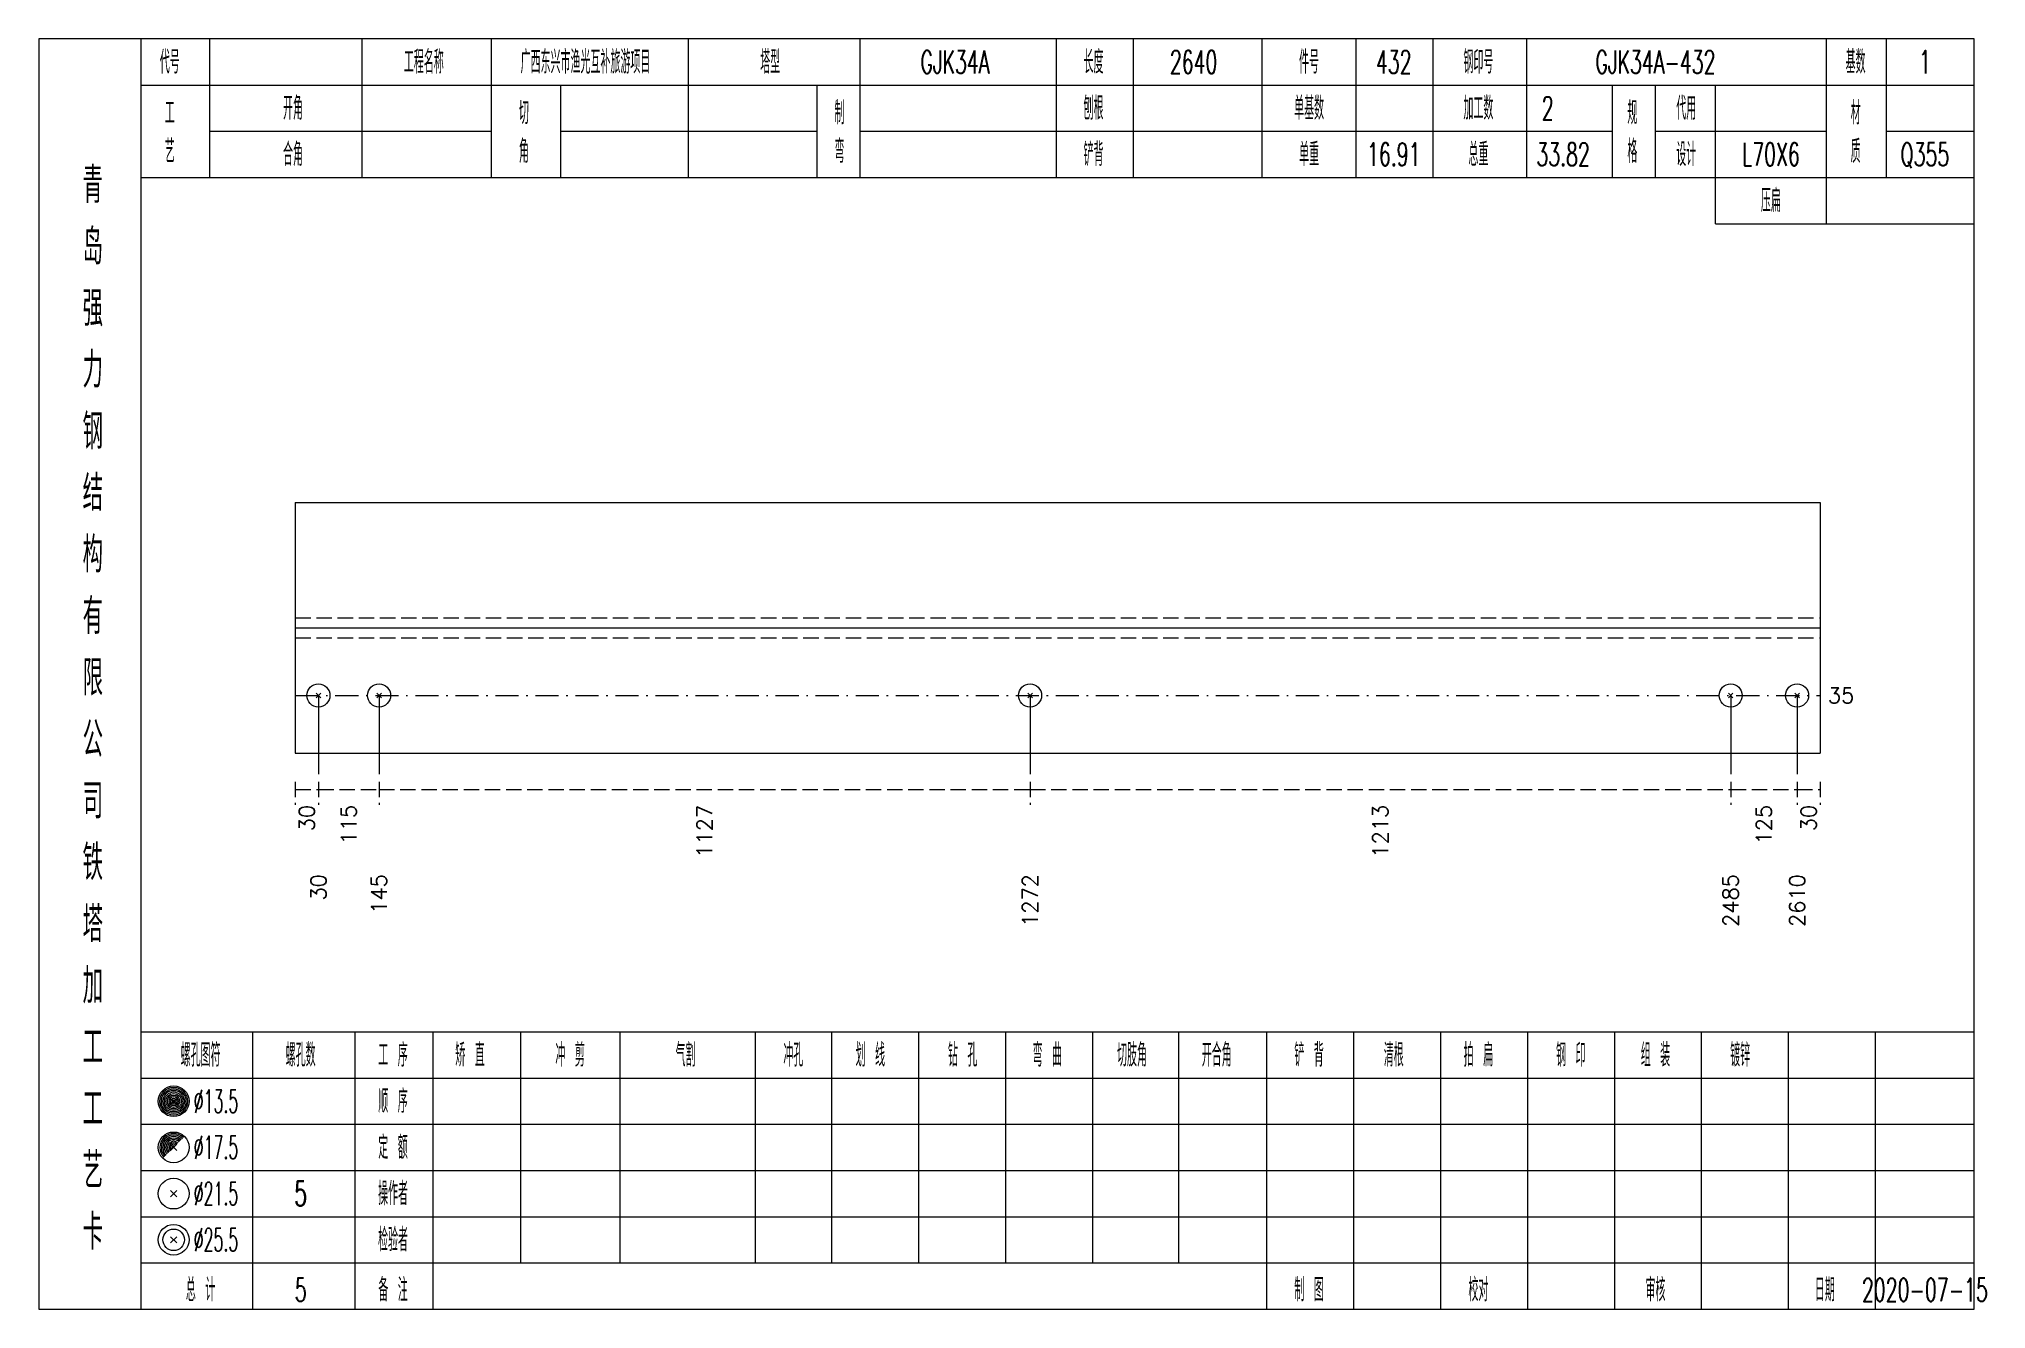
# Model space of a CAD drawing. Extents: x 0 to 2606, y -377 to 6479.
# Drawn here: x 2352.6 to 2605.5, y 4900 to 5065 of the extents above; entities that cross this region are included whole.
import ezdxf
from ezdxf.enums import TextEntityAlignment as Align

# ---------------------------------------------------------------- set-up
doc = ezdxf.new("R2010")
doc.units = 0
doc.header["$MEASUREMENT"] = 0
doc.linetypes.add('一点画线', pattern=[5.2, 3, -1, 0.2, -1])
doc.linetypes.add('虚线', pattern=[2.75, 2, -0.75])
doc.layers.get('0').update_dxf_attribs({"linetype": 'CONTINUOUS', "lineweight": 25})
doc.layers.add('1', color=7, linetype='CONTINUOUS', lineweight=25)
doc.layers.add('4', color=7, linetype='CONTINUOUS', lineweight=25)
doc.styles.get("Standard").update_dxf_attribs({"font": 'simplex.shx', "width": 0.7, "height": 3, "bigfont": 'gbhzfs.shx'})

msp = doc.modelspace()

# ---------------------------------------------------------------- texts
at = {"color": 7, "linetype": 'Continuous', "lineweight": 13}
msp.add_text('35', height=2, dxfattribs=at).set_placement((2585, 4979.71), align=Align.MIDDLE_LEFT)
at = {"color": 8, "linetype": 'Continuous', "lineweight": 9}
for s, p in [('30', (2387.4, 4965.5)), ('115', (2392.84, 4965.5)), ('1127', (2439.06, 4965.5)), ('1213', (2526.86, 4965.5)), ('125', (2576.68, 4965.5)), ('30', (2582.5, 4965.5))]:
    msp.add_text(s, height=2, rotation=90, dxfattribs=at).set_placement(p, align=Align.MIDDLE_RIGHT)
at = {"layer": '1', "color": 7, "linetype": 'Continuous', "lineweight": 13}
for s, p in [('30', (2388.9, 4956.5)), ('145', (2396.78, 4956.5)), ('1272', (2481.35, 4956.5)), ('2485', (2572.37, 4956.5)), ('2610', (2581, 4956.5))]:
    msp.add_text(s, height=2, rotation=90, dxfattribs=at).set_placement(p, align=Align.MIDDLE_RIGHT)
at = {"layer": '4', "color": 1, "linetype": 'Continuous', "lineweight": 13}
for s, height, width, p in [('代号', 3, 0.6, (2369.6, 5062)), ('工程名称', 3, 0.6, (2402.6, 5062)), ('广西东兴市渔光互补旅游项目', 3, 0.6, (2423.6, 5062)), ('塔型', 3, 0.6, (2447.6, 5062)), ('GJK34A', 3, 0.6, (2471.6, 5062)), ('长度', 3, 0.6, (2489.6, 5062)), ('2640', 3, 0.6, (2502.6, 5062)), ('件号', 3, 0.6, (2517.6, 5062)), ('432', 3, 0.6, (2528.6, 5062)), ('钢印号', 3, 0.6, (2539.6, 5062)), ('GJK34A-432', 3, 0.6, (2562.6, 5062)), ('基数', 3, 0.6, (2588.6, 5062)), ('1', 3, 0.6, (2597.6, 5062)), ('工', 3, 0.6, (2369.6, 5055.4)), ('开角', 3, 0.6, (2385.6, 5056)), ('切', 3, 0.6, (2415.6, 5055.4)), ('制', 3, 0.6, (2456.6, 5055.4)), ('刨根', 3, 0.6, (2489.6, 5056)), ('单基数', 3, 0.6, (2517.6, 5056)), ('加工数', 3, 0.6, (2539.6, 5056)), ('2', 3, 0.6, (2548.6, 5056)), ('规', 3, 0.6, (2559.6, 5055.4)), ('代用', 3, 0.6, (2566.6, 5056)), ('材', 3, 0.6, (2588.6, 5055.4)), ('艺', 3, 0.6, (2369.6, 5050.4)), ('合角', 3, 0.6, (2385.6, 5050)), ('角', 3, 0.6, (2415.6, 5050.4)), ('弯', 3, 0.6, (2456.6, 5050.4)), ('铲背', 3, 0.6, (2489.6, 5050)), ('单重', 3, 0.6, (2517.6, 5050)), ('16.91', 3, 0.6, (2528.6, 5050)), ('总重', 3, 0.6, (2539.6, 5050)), ('33.82', 3, 0.6, (2550.6, 5050)), ('格', 3, 0.6, (2559.6, 5050.4)), ('设计', 3, 0.6, (2566.6, 5050)), ('L70X6', 3, 0.6, (2577.6, 5050)), ('质', 3, 0.6, (2588.6, 5050.4)), ('Q355', 3, 0.6, (2597.6, 5050)), ('青', 4.6, 0.8, (2359.6, 5046)), ('压扁', 3, 0.6, (2577.6, 5044)), ('岛', 4.6, 0.8, (2359.6, 5038)), ('强', 4.6, 0.8, (2359.6, 5030)), ('力', 4.6, 0.8, (2359.6, 5022)), ('钢', 4.6, 0.8, (2359.6, 5014)), ('结', 4.6, 0.8, (2359.6, 5006)), ('构', 4.6, 0.8, (2359.6, 4998)), ('有', 4.6, 0.8, (2359.6, 4990)), ('限', 4.6, 0.8, (2359.6, 4982)), ('公', 4.6, 0.8, (2359.6, 4974)), ('司', 4.6, 0.8, (2359.6, 4966)), ('铁', 4.6, 0.8, (2359.6, 4958)), ('塔', 4.6, 0.8, (2359.6, 4950)), ('加', 4.6, 0.8, (2359.6, 4942)), ('工', 4.6, 0.8, (2359.6, 4934)), ('螺孔图符', 3, 0.6, (2373.6, 4933)), ('螺孔数', 3, 0.6, (2386.6, 4933)), ('工 序', 3, 0.6, (2398.6, 4933)), ('矫 直', 3, 0.6, (2408.6, 4933)), ('冲 剪', 3, 0.6, (2421.6, 4933)), ('气割', 3, 0.6, (2436.6, 4933)), ('冲孔', 3, 0.6, (2450.6, 4933)), ('划 线', 3, 0.6, (2460.6, 4933)), ('钻 孔', 3, 0.6, (2472.6, 4933)), ('弯 曲', 3, 0.6, (2483.6, 4933)), ('切肢角', 3, 0.6, (2494.6, 4933)), ('开合角', 3, 0.6, (2505.6, 4933)), ('铲 背', 3, 0.6, (2517.6, 4933)), ('清根', 3, 0.6, (2528.6, 4933)), ('拍 扁', 3, 0.6, (2539.6, 4933)), ('钢 印', 3, 0.6, (2551.6, 4933)), ('组 装', 3, 0.6, (2562.6, 4933)), ('镀锌', 3, 0.6, (2573.6, 4933)), ('工', 4.6, 0.8, (2359.6, 4926)), ('%%C13.5', 3, 0.5, (2375.6, 4927)), ('顺 序', 3, 0.6, (2398.6, 4927)), ('%%C17.5', 3, 0.5, (2375.6, 4921)), ('定 额', 3, 0.6, (2398.6, 4921)), ('艺', 4.6, 0.8, (2359.6, 4918)), ('%%C21.5', 3, 0.5, (2375.6, 4915)), ('5', 3.2, 0.6, (2386.6, 4915)), ('操作者', 3, 0.6, (2398.6, 4915)), ('卡', 4.6, 0.8, (2359.6, 4910)), ('%%C25.5', 3, 0.5, (2375.6, 4909)), ('检验者', 3, 0.6, (2398.6, 4909)), ('总 计', 3, 0.6, (2373.6, 4902.5)), ('5', 3, 0.6, (2386.6, 4902.5)), ('备 注', 3, 0.6, (2398.6, 4902.5)), ('制 图', 3, 0.6, (2517.6, 4902.5)), ('校对', 3, 0.6, (2539.6, 4902.5)), ('审核', 3, 0.6, (2562.6, 4902.5)), ('日期', 3, 0.6, (2584.6, 4902.5)), ('2020-07-15', 3, 0.6, (2597.6, 4902.5))]:
    msp.add_text(s, height=height, dxfattribs=dict(at, width=width)).set_placement(p, align=Align.MIDDLE_CENTER)

# ---------------------------------------------------------------- linework, layer by layer
at = {"color": 7, "linetype": 'Continuous', "lineweight": 18}
for p, q in [((2385.9, 5004.79), (2385.9, 4972.21)), ((2385.9, 5004.79), (2584, 5004.79)), ((2584, 5004.79), (2584, 4972.21)), ((2385.9, 4988.5), (2584, 4988.5))]:
    msp.add_line(p, q, dxfattribs=at)
at = {"color": 1, "linetype": '虚线', "lineweight": 18}
for p, q in [((2385.9, 4989.79), (2584, 4989.79)), ((2385.9, 4987.21), (2584, 4987.21))]:
    msp.add_line(p, q, dxfattribs=at)
at = {"color": 3, "linetype": '一点画线', "lineweight": 13}
msp.add_line((2385.9, 4979.71), (2584, 4979.71), dxfattribs=at)
at = {"color": 7, "linetype": 'Continuous', "lineweight": 13}
for p, q in [((2388.9, 4979.71), (2388.9, 4969.5)), ((2396.78, 4979.71), (2396.78, 4969.5)), ((2481.35, 4979.71), (2481.35, 4969.5)), ((2572.37, 4979.71), (2572.37, 4969.5)), ((2581, 4979.71), (2581, 4969.5))]:
    msp.add_line(p, q, dxfattribs=at)
at = {"color": 8, "linetype": '虚线', "lineweight": 9}
for p, q in [((2385.9, 4968.5), (2385.9, 4965.5)), ((2388.9, 4968.5), (2388.9, 4965.5)), ((2388.9, 4968.5), (2388.9, 4965.5)), ((2396.78, 4968.5), (2396.78, 4965.5)), ((2396.78, 4968.5), (2396.78, 4965.5)), ((2481.35, 4968.5), (2481.35, 4965.5)), ((2481.35, 4968.5), (2481.35, 4965.5)), ((2572.37, 4968.5), (2572.37, 4965.5)), ((2572.37, 4968.5), (2572.37, 4965.5)), ((2581, 4968.5), (2581, 4965.5)), ((2581, 4968.5), (2581, 4965.5)), ((2584, 4968.5), (2584, 4965.5)), ((2385.9, 4967.5), (2388.9, 4967.5)), ((2388.9, 4967.5), (2396.78, 4967.5)), ((2396.78, 4967.5), (2481.35, 4967.5)), ((2481.35, 4967.5), (2572.37, 4967.5)), ((2572.37, 4967.5), (2581, 4967.5)), ((2581, 4967.5), (2584, 4967.5))]:
    msp.add_line(p, q, dxfattribs=at)
at = {"layer": '1', "color": 7, "linetype": 'Continuous', "lineweight": 13}
for p, q in [((2388.6, 4979.41), (2389.2, 4980.01)), ((2389.2, 4979.41), (2388.6, 4980.01)), ((2396.48, 4979.41), (2397.08, 4980.01)), ((2397.08, 4979.41), (2396.48, 4980.01)), ((2481.05, 4979.41), (2481.65, 4980.01)), ((2481.65, 4979.41), (2481.05, 4980.01)), ((2572.07, 4979.41), (2572.67, 4980.01)), ((2572.67, 4979.41), (2572.07, 4980.01)), ((2580.7, 4979.41), (2581.3, 4980.01)), ((2581.3, 4979.41), (2580.7, 4980.01))]:
    msp.add_line(p, q, dxfattribs=at)
at = {"layer": '1', "color": 7, "linetype": 'Continuous', "lineweight": 18}
msp.add_line((2385.9, 4972.21), (2584, 4972.21), dxfattribs=at)
at = {"layer": '1', "color": 7, "linetype": 'Continuous', "lineweight": 13}
for centre in [(2388.9, 4979.71), (2396.78, 4979.71), (2481.35, 4979.71), (2572.37, 4979.71), (2581, 4979.71)]:
    msp.add_circle(centre, 1.5, dxfattribs=at)
at = {"layer": '4', "color": 1, "linetype": 'Continuous', "lineweight": 18}
for p, q in [((2365.9, 4900), (2365.9, 5065)), ((2374.8, 5047), (2374.8, 5065)), ((2394.6, 5047), (2394.6, 5065)), ((2411.4, 5047), (2411.4, 5065)), ((2437, 5047), (2437, 5065)), ((2459.3, 5047), (2459.3, 5065)), ((2484.8, 5047), (2484.8, 5065)), ((2494.8, 5047), (2494.8, 5065)), ((2511.5, 5047), (2511.5, 5065)), ((2523.7, 5047), (2523.7, 5065)), ((2533.7, 5047), (2533.7, 5065)), ((2545.9, 5047), (2545.9, 5065)), ((2584.8, 5041), (2584.8, 5065)), ((2592.6, 5047), (2592.6, 5065)), ((2365.9, 5059), (2604, 5059)), ((2420.4, 5047), (2420.4, 5059)), ((2453.7, 5047), (2453.7, 5059)), ((2557, 5047), (2557, 5059)), ((2562.6, 5047), (2562.6, 5059)), ((2570.4, 5041), (2570.4, 5059)), ((2374.8, 5053), (2411.4, 5053)), ((2420.4, 5053), (2453.7, 5053)), ((2459.3, 5053), (2557, 5053)), ((2562.6, 5053), (2584.8, 5053)), ((2592.6, 5053), (2604, 5053)), ((2365.9, 5047), (2604, 5047)), ((2570.4, 5041), (2604, 5041)), ((2365.9, 4936), (2604, 4936)), ((2380.4, 4900), (2380.4, 4936)), ((2393.7, 4900), (2393.7, 4936)), ((2403.8, 4900), (2403.8, 4936)), ((2415.2, 4906), (2415.2, 4936)), ((2428.1, 4906), (2428.1, 4936)), ((2445.7, 4906), (2445.7, 4936)), ((2455.6, 4906), (2455.6, 4936)), ((2466.9, 4906), (2466.9, 4936)), ((2478.2, 4906), (2478.2, 4936)), ((2489.5, 4906), (2489.5, 4936)), ((2500.7, 4906), (2500.7, 4936)), ((2512.1, 4906), (2512.1, 4936)), ((2523.4, 4906), (2523.4, 4936)), ((2534.7, 4906), (2534.7, 4936)), ((2546, 4906), (2546, 4936)), ((2557.3, 4906), (2557.3, 4936)), ((2568.6, 4906), (2568.6, 4936)), ((2579.9, 4906), (2579.9, 4936)), ((2591.2, 4906), (2591.2, 4936)), ((2365.9, 4930), (2604, 4930)), ((2365.9, 4924), (2604, 4924)), ((2365.9, 4918), (2604, 4918)), ((2365.9, 4912), (2604, 4912)), ((2365.9, 4906), (2604, 4906)), ((2512.1, 4900), (2512.1, 4906)), ((2523.4, 4900), (2523.4, 4906)), ((2534.7, 4900), (2534.7, 4906)), ((2546, 4900), (2546, 4906)), ((2557.3, 4900), (2557.3, 4906)), ((2568.6, 4900), (2568.6, 4906)), ((2579.9, 4900), (2579.9, 4906)), ((2591.2, 4900), (2591.2, 4906))]:
    msp.add_line(p, q, dxfattribs=at)
at = {"layer": '4', "color": 7, "linetype": 'Continuous', "lineweight": 13}
for p, q in [((2369.9, 4926.8), (2370.3, 4927.2)), ((2370.3, 4926.8), (2369.9, 4927.2)), ((2369.7, 4914.6), (2370.5, 4915.4)), ((2370.5, 4914.6), (2369.7, 4915.4)), ((2369.7, 4908.6), (2370.5, 4909.4)), ((2370.5, 4908.6), (2369.7, 4909.4))]:
    msp.add_line(p, q, dxfattribs=at)
at = {"layer": '4', "color": 7, "linetype": 'Continuous', "lineweight": 0}
for p, q in [((2369.7, 4920.6), (2370.5, 4921.4)), ((2369.7, 4921.4), (2370.5, 4920.6))]:
    msp.add_line(p, q, dxfattribs=at)
at = {"layer": '4', "color": 1, "linetype": 'Continuous', "lineweight": 18}
msp.add_lwpolyline([(2352.6, 5065), (2352.6, 4900), (2604, 4900), (2604, 5065)], close=True, dxfattribs=at)
at = {"layer": '4', "color": 7, "linetype": 'Continuous', "lineweight": 13}
for centre, radius in [((2370.1, 4927), 2), ((2370.1, 4927), 1.8), ((2370.1, 4927), 1.6), ((2370.1, 4927), 1.4), ((2370.1, 4927), 1.2), ((2370.1, 4927), 1), ((2370.1, 4927), 0.8), ((2370.1, 4927), 0.6), ((2370.1, 4927), 0.4), ((2370.1, 4927), 0.2), ((2370.1, 4921), 2), ((2370.1, 4915), 2), ((2370.1, 4909), 2), ((2370.1, 4909), 1.4)]:
    msp.add_circle(centre, radius, dxfattribs=at)
for radius in [1.8, 1.6, 1.4, 1.2, 1, 0.8, 0.6, 0.4, 0.2]:
    msp.add_arc((2370.1, 4921), radius, 45, 225, dxfattribs=at)

msp.set_redraw_order([(e.dxf.handle, doc.entitydb.next_handle()) for e in msp.query("TEXT MTEXT ATTDEF DIMENSION ARC_DIMENSION")])  # texts and dimensions are drawn at this point

doc.saveas('drawing.dxf')
